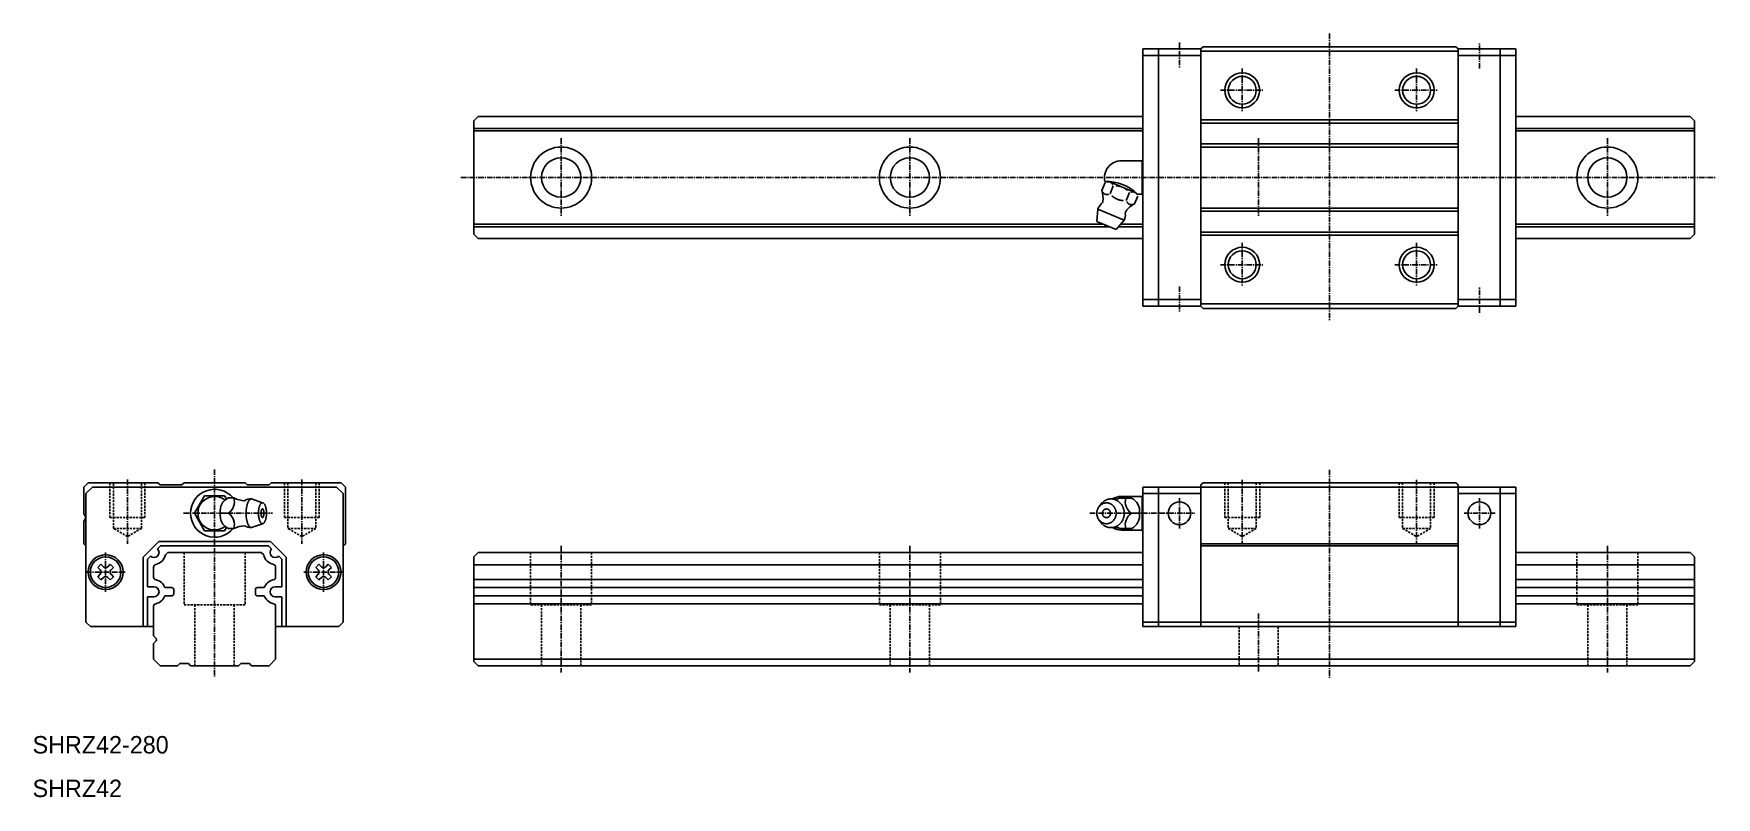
# Model space of a CAD drawing. Extents: x 10 to 396, y 10 to 185.
import ezdxf

# ---------------------------------------------------------------- set-up
doc = ezdxf.new("R2010")
doc.units = 0
doc.linetypes.add('CENTER', pattern=[2, 1.25, -0.25, 0.25, -0.25])
doc.linetypes.add('DASHED', pattern=[0.75, 0.5, -0.25])
doc.layers.get('0').update_dxf_attribs({"linetype": 'CONTINUOUS'})
doc.layers.add('CENTER', color=1, linetype='CENTER')

msp = doc.modelspace()

# ---------------------------------------------------------------- texts
at = {"color": 7, "linetype": 'CONTINUOUS'}
for s, p in [('SHRZ42-280', (10, 20)), ('SHRZ42', (10, 10))]:
    msp.add_text(s, height=4, dxfattribs=at).set_placement(p)

# ---------------------------------------------------------------- linework, layer by layer
at = {"color": 7, "linetype": 'CONTINUOUS'}
for p, q in [((264.69, 181.59), (264.69, 122.59)), ((264.69, 181.59), (277.99, 181.59)), ((268.29, 181.59), (268.29, 122.59)), ((278.49, 182.09), (277.99, 181.59)), ((277.99, 181.59), (277.99, 122.59)), ((278.49, 182.09), (336.49, 182.09)), ((336.49, 182.09), (336.99, 181.59)), ((336.99, 181.59), (336.99, 122.59)), ((336.99, 181.59), (350.29, 181.59)), ((346.69, 122.59), (346.69, 181.59)), ((350.29, 122.59), (350.29, 181.59)), ((264.69, 180.09), (277.99, 180.09)), ((277.99, 181.09), (336.99, 181.09)), ((336.99, 180.09), (350.29, 180.09)), ((111.25, 165.09), (112.25, 166.09)), ((112.25, 166.09), (264.69, 166.09)), ((350.29, 166.09), (390.25, 166.09)), ((391.25, 165.09), (390.25, 166.09)), ((111.25, 165.09), (111.25, 139.09)), ((111.25, 163.35), (264.69, 163.35)), ((111.25, 162.8), (264.69, 162.8)), ((277.99, 165.29), (336.99, 165.29)), ((277.99, 164.59), (336.99, 164.59)), ((350.29, 163.35), (391.25, 163.35)), ((350.29, 162.8), (391.25, 162.8)), ((391.25, 165.09), (391.25, 139.09)), ((277.99, 159.79), (336.99, 159.79)), ((277.99, 159.09), (336.99, 159.09)), ((264.54, 155.94), (259.74, 155.94)), ((264.54, 155.94), (264.69, 156.21)), ((264.54, 155.94), (264.54, 148.24)), ((255.29, 149.15), (256.04, 150.94)), ((263.06, 148.6), (256.9, 151.16)), ((257.16, 148.37), (257.91, 150.17)), ((260.9, 146.82), (261.65, 148.62)), ((262.78, 146.05), (263.52, 147.84)), ((264.54, 148.24), (263.44, 148.24)), ((264.69, 147.96), (264.54, 148.24)), ((254.13, 142.02), (254.33, 144.86)), ((260.43, 142.34), (254.33, 144.86)), ((277.99, 145.09), (336.99, 145.09)), ((277.99, 144.39), (336.99, 144.39)), ((111.25, 141.37), (255.63, 141.37)), ((111.25, 140.82), (256.86, 140.82)), ((111.25, 139.09), (112.25, 138.09)), ((258.56, 140.19), (254.13, 142.02)), ((260.43, 142.34), (258.56, 140.19)), ((259.11, 140.82), (264.69, 140.82)), ((259.59, 141.37), (264.69, 141.37)), ((277.99, 139.59), (336.99, 139.59)), ((350.29, 141.37), (391.25, 141.37)), ((350.29, 140.82), (391.25, 140.82)), ((391.25, 139.09), (390.25, 138.09)), ((112.25, 138.09), (264.69, 138.09)), ((277.99, 138.89), (336.99, 138.89)), ((350.29, 138.09), (390.25, 138.09)), ((264.69, 124.09), (277.99, 124.09)), ((336.99, 124.09), (350.29, 124.09)), ((264.69, 122.59), (277.99, 122.59)), ((277.99, 123.09), (336.99, 123.09)), ((277.99, 122.59), (278.49, 122.09)), ((278.49, 122.09), (336.49, 122.09)), ((336.99, 122.59), (336.49, 122.09)), ((336.99, 122.59), (350.29, 122.59)), ((21.75, 81.1), (22.75, 82.1)), ((21.75, 74.91), (21.75, 81.1)), ((22.25, 79.6), (23.75, 81.1)), ((22.75, 82.1), (38.75, 82.1)), ((23.75, 81.1), (79.75, 81.1)), ((39.25, 81.6), (38.75, 82.1)), ((39.25, 81.6), (44.25, 81.6)), ((44.25, 81.6), (44.75, 82.1)), ((44.75, 82.1), (58.75, 82.1)), ((58.75, 82.1), (59.25, 81.6)), ((59.25, 81.6), (64.25, 81.6)), ((64.75, 82.1), (64.25, 81.6)), ((64.75, 82.1), (80.75, 82.1)), ((79.75, 81.1), (81.25, 79.6)), ((80.75, 82.1), (81.75, 81.1)), ((81.75, 81.1), (81.75, 68.1)), ((264.69, 81.09), (264.69, 49.09)), ((277.99, 81.09), (264.69, 81.09)), ((268.29, 81.09), (268.29, 49.09)), ((278.49, 82.09), (277.99, 81.59)), ((277.99, 81.59), (277.99, 49.09)), ((277.99, 81.09), (336.99, 81.09)), ((278.49, 82.09), (336.49, 82.09)), ((336.49, 82.09), (336.99, 81.59)), ((336.99, 81.59), (336.99, 49.09)), ((350.29, 81.09), (336.99, 81.09)), ((346.69, 49.09), (346.69, 81.09)), ((350.29, 49.09), (350.29, 81.09)), ((22.25, 79.6), (22.25, 50.1)), ((49.44, 79.1), (47.13, 75.1)), ((49.44, 79.1), (51.75, 79.1)), ((51.75, 79.1), (54.06, 79.1)), ((54.47, 78.39), (54.06, 79.1)), ((54.9, 78.61), (56.17, 78.61)), ((62.73, 77.5), (60.24, 78.4)), ((81.25, 50.1), (81.25, 79.6)), ((255.47, 77.66), (254.67, 76.66)), ((259.39, 78.59), (262.08, 78.59)), ((264.54, 78.94), (259.74, 78.94)), ((264.54, 78.94), (264.62, 79.09)), ((264.54, 71.24), (264.54, 78.94)), ((264.69, 79.09), (264.62, 79.09)), ((277.99, 79.59), (264.69, 79.59)), ((350.29, 79.59), (336.99, 79.59)), ((21.85, 74.81), (21.75, 74.91)), ((21.85, 73.4), (21.75, 73.3)), ((49.44, 71.1), (47.13, 75.1)), ((53.1, 75.1), (54.9, 75.1)), ((255.47, 72.51), (254.67, 73.51)), ((263.86, 75.09), (262.07, 75.09)), ((21.75, 68.1), (21.75, 73.3)), ((49.44, 71.1), (51.75, 71.1)), ((51.75, 71.1), (54.06, 71.1)), ((54.48, 71.84), (54.06, 71.1)), ((54.9, 71.6), (56.17, 71.6)), ((62.73, 72.7), (60.24, 71.8)), ((259.39, 71.58), (262.08, 71.58)), ((264.54, 71.24), (259.74, 71.24)), ((264.62, 71.09), (264.54, 71.24)), ((264.69, 71.09), (264.62, 71.09)), ((22.25, 67.6), (21.75, 68.1)), ((38.95, 68.6), (35.35, 65)), ((39.37, 67.6), (38.67, 66.91)), ((38.95, 68.6), (64.55, 68.6)), ((39.37, 67.6), (64.14, 67.6)), ((41.04, 66.1), (40.49, 65.55)), ((41.04, 66.1), (62.46, 66.1)), ((63.01, 65.55), (62.46, 66.1)), ((64.83, 66.91), (64.14, 67.6)), ((68.15, 65), (64.55, 68.6)), ((81.75, 68.1), (81.25, 67.6)), ((111.25, 65.1), (112.25, 66.1)), ((264.69, 66.1), (112.25, 66.1)), ((277.99, 68.09), (336.99, 68.09)), ((277.99, 67.59), (336.99, 67.59)), ((390.25, 66.1), (350.29, 66.1)), ((390.25, 66.1), (391.25, 65.1)), ((24.94, 62.67), (25.69, 63.41)), ((24.94, 62.67), (25.51, 62.1)), ((25.69, 63.41), (26.26, 62.84)), ((27.25, 62.84), (27.82, 63.41)), ((27.82, 63.41), (28.56, 62.67)), ((27.99, 62.1), (28.56, 62.67)), ((35.35, 65), (35.35, 49.1)), ((37.05, 65.28), (36.35, 64.59)), ((36.35, 64.59), (36.35, 58.25)), ((37.75, 60.45), (37.75, 62.76)), ((65.75, 62.76), (65.75, 60.45)), ((67.15, 64.59), (66.46, 65.28)), ((67.15, 58.25), (67.15, 64.59)), ((68.15, 49.1), (68.15, 65)), ((74.94, 62.67), (75.69, 63.41)), ((74.94, 62.67), (75.51, 62.1)), ((75.69, 63.41), (76.26, 62.84)), ((77.25, 62.84), (77.82, 63.41)), ((77.82, 63.41), (78.56, 62.67)), ((77.99, 62.1), (78.56, 62.67)), ((111.25, 65.1), (111.25, 41.1)), ((111.25, 63.29), (264.69, 63.29)), ((350.29, 63.29), (391.25, 63.29)), ((391.25, 65.1), (391.25, 41.1)), ((25.51, 61.11), (24.94, 60.54)), ((25.69, 59.8), (24.94, 60.54)), ((26.26, 60.37), (25.69, 59.8)), ((27.82, 59.8), (27.25, 60.37)), ((28.56, 60.54), (27.82, 59.8)), ((28.56, 60.54), (27.99, 61.11)), ((36.35, 58.25), (37.85, 58.25)), ((40.37, 58.05), (41.9, 58.05)), ((61.6, 58.05), (63.13, 58.05)), ((65.65, 58.25), (67.15, 58.25)), ((75.51, 61.11), (74.94, 60.54)), ((75.69, 59.8), (74.94, 60.54)), ((76.26, 60.37), (75.69, 59.8)), ((77.82, 59.8), (77.25, 60.37)), ((78.56, 60.54), (77.82, 59.8)), ((78.56, 60.54), (77.99, 61.11)), ((111.25, 59.92), (264.69, 59.92)), ((111.25, 58.05), (264.69, 58.05)), ((350.29, 59.92), (391.25, 59.92)), ((350.29, 58.05), (391.25, 58.05)), ((36.35, 55.95), (36.35, 49.1)), ((36.35, 55.95), (37.85, 55.95)), ((40.37, 56.15), (41.9, 56.15)), ((42.4, 56.65), (42.4, 57.55)), ((61.1, 57.55), (61.1, 56.65)), ((61.6, 56.15), (63.13, 56.15)), ((65.65, 55.95), (67.15, 55.95)), ((67.15, 49.1), (67.15, 55.95)), ((111.25, 56.15), (264.69, 56.15)), ((111.25, 54.29), (264.69, 54.29)), ((350.29, 56.15), (391.25, 56.15)), ((350.29, 54.29), (391.25, 54.29)), ((37.75, 46.95), (37.75, 53.76)), ((65.75, 53.76), (65.75, 41.6)), ((22.25, 50.1), (23.25, 49.1)), ((23.25, 49.1), (37.75, 49.1)), ((37.75, 46.95), (38.35, 46.35)), ((65.75, 49.1), (80.25, 49.1)), ((80.25, 49.1), (81.25, 50.1)), ((264.69, 50.09), (350.29, 50.09)), ((264.69, 49.09), (350.29, 49.09)), ((38.35, 45.86), (37.75, 45.26)), ((37.75, 41.6), (37.75, 45.26)), ((37.75, 41.6), (39.25, 40.1)), ((39.25, 40.1), (43.25, 40.1)), ((43.75, 40.6), (43.25, 40.1)), ((43.75, 40.6), (45.75, 40.6)), ((45.75, 40.6), (46.25, 40.1)), ((46.25, 40.1), (57.25, 40.1)), ((57.25, 40.1), (57.75, 40.6)), ((57.75, 40.6), (59.75, 40.6)), ((60.25, 40.1), (59.75, 40.6)), ((60.25, 40.1), (64.25, 40.1)), ((64.25, 40.1), (65.75, 41.6)), ((111.25, 41.6), (391.25, 41.6)), ((111.25, 41.1), (112.25, 40.1)), ((112.25, 40.1), (390.25, 40.1)), ((390.25, 40.1), (391.25, 41.1))]:
    msp.add_line(p, q, dxfattribs=at)
at = {"color": 3, "linetype": 'DASHED'}
for p, q in [((27.75, 74.1), (27.75, 82.1)), ((28.55, 71.6), (28.55, 82.1)), ((34.95, 71.6), (34.95, 82.1)), ((35.75, 74.1), (35.75, 82.1)), ((67.75, 82.1), (67.75, 74.1)), ((68.55, 82.1), (68.55, 71.6)), ((74.95, 82.1), (74.95, 71.6)), ((75.75, 82.1), (75.75, 74.1)), ((283.49, 82.09), (283.49, 74.09)), ((284.29, 82.09), (284.29, 71.59)), ((290.69, 82.09), (290.69, 71.59)), ((291.49, 82.09), (291.49, 74.09)), ((323.49, 82.09), (323.49, 74.09)), ((324.29, 82.09), (324.29, 71.59)), ((330.69, 82.09), (330.69, 71.59)), ((331.49, 82.09), (331.49, 74.09)), ((27.75, 74.1), (35.75, 74.1)), ((67.75, 74.1), (75.75, 74.1)), ((283.49, 74.09), (291.49, 74.09)), ((323.49, 74.09), (331.49, 74.09)), ((31.75, 69.76), (28.55, 71.6)), ((28.55, 71.6), (34.95, 71.6)), ((34.95, 71.6), (31.75, 69.76)), ((71.75, 69.76), (68.55, 71.6)), ((68.55, 71.6), (74.95, 71.6)), ((74.95, 71.6), (71.75, 69.76)), ((284.29, 71.59), (287.49, 69.74)), ((284.29, 71.59), (290.69, 71.59)), ((290.69, 71.59), (287.49, 69.74)), ((324.29, 71.59), (327.49, 69.74)), ((324.29, 71.59), (330.69, 71.59)), ((330.69, 71.59), (327.49, 69.74)), ((44.75, 66.1), (44.75, 54.1)), ((58.75, 66.1), (58.75, 54.1)), ((124.25, 66.1), (124.25, 54.1)), ((138.25, 66.1), (138.25, 54.1)), ((204.25, 66.1), (204.25, 54.1)), ((218.25, 66.1), (218.25, 54.1)), ((364.25, 66.1), (364.25, 54.1)), ((378.25, 66.1), (378.25, 54.1)), ((44.75, 54.1), (58.75, 54.1)), ((47.25, 54.1), (47.25, 40.1)), ((56.25, 54.1), (56.25, 40.1)), ((124.25, 54.1), (138.25, 54.1)), ((126.75, 54.1), (126.75, 40.1)), ((135.75, 54.1), (135.75, 40.1)), ((204.25, 54.1), (218.25, 54.1)), ((206.75, 54.1), (206.75, 40.1)), ((215.75, 54.1), (215.75, 40.1)), ((364.25, 54.1), (378.25, 54.1)), ((366.75, 54.1), (366.75, 40.1)), ((375.75, 54.1), (375.75, 40.1)), ((286.75, 49.09), (286.75, 40.1)), ((295.75, 49.09), (295.75, 40.1))]:
    msp.add_line(p, q, dxfattribs=at)
at = {"color": 7, "linetype": 'CONTINUOUS'}
for points in [[(257.77, 150.49, 0), (257.76, 150.5, 0), (257.75, 150.51, 0), (257.75, 150.53, 0), (257.74, 150.54, 0), (257.73, 150.55, 0), (257.73, 150.56, 0), (257.72, 150.57, 0), (257.71, 150.59, 0), (257.7, 150.6, 0), (257.7, 150.61, 0), (257.69, 150.62, 0), (257.68, 150.63, 0), (257.67, 150.64, 0), (257.67, 150.65, 0), (257.66, 150.66, 0), (257.65, 150.67, 0), (257.64, 150.68, 0), (257.63, 150.69, 0), (257.62, 150.7, 0), (257.62, 150.72, 0), (257.61, 150.72, 0), (257.6, 150.73, 0), (257.59, 150.74, 0), (257.58, 150.75, 0), (257.57, 150.76, 0), (257.56, 150.77, 0), (257.55, 150.78, 0), (257.55, 150.79, 0), (257.54, 150.8, 0), (257.53, 150.81, 0), (257.52, 150.82, 0), (257.51, 150.83, 0), (257.5, 150.84, 0), (257.49, 150.84, 0), (257.48, 150.85, 0), (257.47, 150.86, 0), (257.46, 150.87, 0), (257.45, 150.88, 0), (257.44, 150.89, 0), (257.43, 150.89, 0), (257.42, 150.9, 0), (257.41, 150.91, 0), (257.4, 150.92, 0), (257.39, 150.92, 0), (257.38, 150.93, 0), (257.37, 150.94, 0), (257.36, 150.94, 0), (257.35, 150.95, 0), (257.34, 150.96, 0), (257.33, 150.97, 0), (257.32, 150.97, 0), (257.31, 150.98, 0), (257.3, 150.98, 0), (257.29, 150.99, 0), (257.27, 151, 0), (257.26, 151, 0), (257.25, 151.01, 0), (257.24, 151.01, 0), (257.23, 151.02, 0), (257.22, 151.02, 0), (257.21, 151.03, 0), (257.2, 151.03, 0), (257.18, 151.04, 0), (257.17, 151.04, 0), (257.16, 151.05, 0), (257.15, 151.05, 0), (257.14, 151.06, 0), (257.13, 151.06, 0), (257.12, 151.07, 0), (257.1, 151.07, 0), (257.09, 151.07, 0), (257.08, 151.08, 0), (257.07, 151.08, 0), (257.06, 151.09, 0), (257.05, 151.09, 0), (257.03, 151.09, 0), (257.02, 151.09, 0), (257.01, 151.1, 0), (257, 151.1, 0), (256.98, 151.1, 0), (256.97, 151.1, 0), (256.96, 151.11, 0), (256.95, 151.11, 0), (256.94, 151.11, 0), (256.92, 151.11, 0), (256.91, 151.12, 0), (256.9, 151.12, 0), (256.88, 151.12, 0), (256.87, 151.12, 0), (256.86, 151.12, 0), (256.85, 151.12, 0), (256.83, 151.12, 0), (256.82, 151.13, 0), (256.81, 151.13, 0), (256.8, 151.13, 0), (256.78, 151.13, 0), (256.77, 151.13, 0), (256.76, 151.13, 0), (256.75, 151.13, 0), (256.73, 151.13, 0), (256.72, 151.13, 0), (256.71, 151.13, 0), (256.69, 151.13, 0), (256.68, 151.13, 0), (256.67, 151.13, 0), (256.65, 151.13, 0), (256.64, 151.12, 0), (256.63, 151.12, 0), (256.61, 151.12, 0), (256.6, 151.12, 0), (256.59, 151.12, 0), (256.57, 151.12, 0), (256.56, 151.12, 0), (256.55, 151.11, 0), (256.54, 151.11, 0), (256.52, 151.11, 0), (256.51, 151.11, 0), (256.5, 151.1, 0), (256.48, 151.1, 0), (256.47, 151.1, 0), (256.46, 151.1, 0), (256.44, 151.09, 0), (256.43, 151.09, 0), (256.42, 151.09, 0), (256.4, 151.09, 0), (256.39, 151.08, 0), (256.38, 151.08, 0), (256.36, 151.07, 0)], [(255.43, 148.82, 0), (255.44, 148.81, 0), (255.44, 148.8, 0), (255.45, 148.79, 0), (255.46, 148.78, 0), (255.47, 148.76, 0), (255.47, 148.75, 0), (255.48, 148.74, 0), (255.49, 148.73, 0), (255.5, 148.72, 0), (255.5, 148.71, 0), (255.51, 148.7, 0), (255.52, 148.69, 0), (255.53, 148.68, 0), (255.53, 148.66, 0), (255.54, 148.65, 0), (255.55, 148.64, 0), (255.56, 148.63, 0), (255.57, 148.62, 0), (255.57, 148.61, 0), (255.58, 148.6, 0), (255.59, 148.59, 0), (255.6, 148.58, 0), (255.61, 148.57, 0), (255.62, 148.56, 0), (255.63, 148.55, 0), (255.63, 148.54, 0), (255.64, 148.53, 0), (255.65, 148.52, 0), (255.66, 148.51, 0), (255.67, 148.51, 0), (255.68, 148.5, 0), (255.69, 148.49, 0), (255.7, 148.48, 0), (255.71, 148.47, 0), (255.72, 148.46, 0), (255.73, 148.46, 0), (255.74, 148.45, 0), (255.75, 148.44, 0), (255.76, 148.43, 0), (255.77, 148.42, 0), (255.78, 148.41, 0), (255.79, 148.41, 0), (255.8, 148.4, 0), (255.81, 148.39, 0), (255.82, 148.38, 0), (255.83, 148.38, 0), (255.84, 148.37, 0), (255.85, 148.36, 0), (255.86, 148.36, 0), (255.87, 148.35, 0), (255.88, 148.34, 0), (255.89, 148.34, 0), (255.9, 148.33, 0), (255.91, 148.33, 0), (255.93, 148.32, 0), (255.94, 148.31, 0), (255.95, 148.31, 0), (255.96, 148.3, 0), (255.97, 148.3, 0), (255.98, 148.29, 0), (255.99, 148.29, 0), (256, 148.28, 0), (256.01, 148.28, 0), (256.02, 148.27, 0), (256.04, 148.27, 0), (256.05, 148.26, 0), (256.06, 148.26, 0), (256.07, 148.25, 0), (256.08, 148.25, 0), (256.1, 148.25, 0), (256.11, 148.24, 0), (256.12, 148.24, 0), (256.13, 148.24, 0), (256.14, 148.23, 0), (256.15, 148.23, 0), (256.17, 148.22, 0), (256.18, 148.22, 0), (256.19, 148.22, 0), (256.2, 148.22, 0), (256.21, 148.21, 0), (256.23, 148.21, 0), (256.24, 148.21, 0), (256.25, 148.21, 0), (256.26, 148.2, 0), (256.28, 148.2, 0), (256.29, 148.2, 0), (256.3, 148.2, 0), (256.31, 148.2, 0), (256.33, 148.19, 0), (256.34, 148.19, 0), (256.35, 148.19, 0), (256.36, 148.19, 0), (256.38, 148.19, 0), (256.39, 148.19, 0), (256.4, 148.19, 0), (256.42, 148.19, 0), (256.43, 148.19, 0), (256.44, 148.19, 0), (256.45, 148.19, 0), (256.47, 148.19, 0), (256.48, 148.19, 0), (256.49, 148.19, 0), (256.5, 148.19, 0), (256.52, 148.19, 0), (256.53, 148.19, 0), (256.55, 148.19, 0), (256.56, 148.19, 0), (256.57, 148.19, 0), (256.58, 148.19, 0), (256.6, 148.19, 0), (256.61, 148.2, 0), (256.62, 148.2, 0), (256.64, 148.2, 0), (256.65, 148.2, 0), (256.66, 148.2, 0), (256.68, 148.21, 0), (256.69, 148.21, 0), (256.7, 148.21, 0), (256.72, 148.21, 0), (256.73, 148.22, 0), (256.74, 148.22, 0), (256.76, 148.22, 0), (256.77, 148.22, 0), (256.78, 148.23, 0), (256.8, 148.23, 0), (256.81, 148.24, 0), (256.82, 148.24, 0), (256.84, 148.24, 0)], [(257.64, 147.87, 0), (257.65, 147.86, 0), (257.67, 147.84, 0), (257.69, 147.83, 0), (257.7, 147.81, 0), (257.72, 147.8, 0), (257.74, 147.78, 0), (257.76, 147.77, 0), (257.77, 147.75, 0), (257.79, 147.74, 0), (257.81, 147.72, 0), (257.83, 147.71, 0), (257.84, 147.69, 0), (257.86, 147.68, 0), (257.88, 147.67, 0), (257.9, 147.65, 0), (257.91, 147.64, 0), (257.93, 147.63, 0), (257.95, 147.61, 0), (257.97, 147.6, 0), (257.99, 147.59, 0), (258, 147.57, 0), (258.02, 147.56, 0), (258.04, 147.55, 0), (258.06, 147.53, 0), (258.08, 147.52, 0), (258.1, 147.51, 0), (258.11, 147.5, 0), (258.13, 147.48, 0), (258.15, 147.47, 0), (258.17, 147.46, 0), (258.19, 147.45, 0), (258.21, 147.44, 0), (258.23, 147.42, 0), (258.24, 147.41, 0), (258.26, 147.4, 0), (258.28, 147.39, 0), (258.3, 147.38, 0), (258.32, 147.37, 0), (258.34, 147.35, 0), (258.36, 147.34, 0), (258.38, 147.33, 0), (258.4, 147.32, 0), (258.42, 147.31, 0), (258.44, 147.3, 0), (258.45, 147.29, 0), (258.47, 147.28, 0), (258.49, 147.27, 0), (258.51, 147.26, 0), (258.53, 147.25, 0), (258.55, 147.24, 0), (258.57, 147.23, 0), (258.59, 147.22, 0), (258.61, 147.21, 0), (258.63, 147.2, 0), (258.65, 147.19, 0), (258.67, 147.18, 0), (258.69, 147.17, 0), (258.71, 147.16, 0), (258.73, 147.15, 0), (258.75, 147.14, 0), (258.77, 147.13, 0), (258.79, 147.13, 0), (258.81, 147.12, 0), (258.83, 147.11, 0), (258.85, 147.1, 0), (258.87, 147.09, 0), (258.89, 147.09, 0), (258.91, 147.08, 0), (258.93, 147.07, 0), (258.95, 147.06, 0), (258.98, 147.05, 0), (259, 147.05, 0), (259.02, 147.04, 0), (259.04, 147.03, 0), (259.06, 147.02, 0), (259.08, 147.02, 0), (259.1, 147.01, 0), (259.12, 147, 0), (259.14, 147, 0), (259.16, 146.99, 0), (259.18, 146.98, 0), (259.2, 146.98, 0), (259.23, 146.97, 0), (259.25, 146.96, 0), (259.27, 146.96, 0), (259.29, 146.95, 0), (259.31, 146.95, 0), (259.33, 146.94, 0), (259.35, 146.93, 0), (259.38, 146.93, 0), (259.4, 146.92, 0), (259.42, 146.92, 0), (259.44, 146.91, 0), (259.46, 146.91, 0), (259.48, 146.9, 0), (259.5, 146.9, 0), (259.53, 146.89, 0), (259.55, 146.89, 0), (259.57, 146.88, 0), (259.59, 146.88, 0), (259.61, 146.88, 0), (259.63, 146.87, 0), (259.66, 146.87, 0), (259.68, 146.86, 0), (259.7, 146.86, 0), (259.72, 146.86, 0), (259.75, 146.85, 0), (259.77, 146.85, 0), (259.79, 146.85, 0), (259.81, 146.84, 0), (259.83, 146.84, 0), (259.86, 146.84, 0), (259.88, 146.83, 0), (259.9, 146.83, 0), (259.92, 146.83, 0), (259.94, 146.82, 0), (259.97, 146.82, 0), (259.99, 146.82, 0), (260.01, 146.82, 0), (260.03, 146.82, 0), (260.06, 146.81, 0), (260.08, 146.81, 0), (260.1, 146.81, 0), (260.12, 146.81, 0), (260.15, 146.81, 0), (260.17, 146.81, 0), (260.19, 146.81, 0), (260.21, 146.8, 0)], [(261.17, 149.12, 0), (261.16, 149.13, 0), (261.14, 149.15, 0), (261.12, 149.16, 0), (261.11, 149.18, 0), (261.09, 149.19, 0), (261.07, 149.21, 0), (261.05, 149.22, 0), (261.04, 149.24, 0), (261.02, 149.25, 0), (261, 149.27, 0), (260.99, 149.28, 0), (260.97, 149.3, 0), (260.95, 149.31, 0), (260.93, 149.32, 0), (260.92, 149.34, 0), (260.9, 149.35, 0), (260.88, 149.37, 0), (260.86, 149.38, 0), (260.84, 149.39, 0), (260.82, 149.41, 0), (260.81, 149.42, 0), (260.79, 149.43, 0), (260.77, 149.44, 0), (260.75, 149.46, 0), (260.73, 149.47, 0), (260.72, 149.48, 0), (260.7, 149.49, 0), (260.68, 149.51, 0), (260.66, 149.52, 0), (260.64, 149.53, 0), (260.62, 149.54, 0), (260.61, 149.56, 0), (260.59, 149.57, 0), (260.57, 149.58, 0), (260.55, 149.59, 0), (260.53, 149.6, 0), (260.51, 149.61, 0), (260.49, 149.62, 0), (260.47, 149.64, 0), (260.45, 149.65, 0), (260.43, 149.66, 0), (260.42, 149.67, 0), (260.4, 149.68, 0), (260.38, 149.69, 0), (260.36, 149.7, 0), (260.34, 149.71, 0), (260.32, 149.72, 0), (260.3, 149.73, 0), (260.28, 149.74, 0), (260.26, 149.75, 0), (260.24, 149.76, 0), (260.22, 149.77, 0), (260.2, 149.78, 0), (260.18, 149.79, 0), (260.16, 149.8, 0), (260.14, 149.81, 0), (260.12, 149.82, 0), (260.1, 149.83, 0), (260.08, 149.84, 0), (260.06, 149.85, 0), (260.04, 149.86, 0), (260.02, 149.86, 0), (260, 149.87, 0), (259.98, 149.88, 0), (259.96, 149.89, 0), (259.94, 149.9, 0), (259.92, 149.91, 0), (259.9, 149.91, 0), (259.88, 149.92, 0), (259.86, 149.93, 0), (259.84, 149.94, 0), (259.82, 149.94, 0), (259.8, 149.95, 0), (259.77, 149.96, 0), (259.75, 149.97, 0), (259.73, 149.97, 0), (259.71, 149.98, 0), (259.69, 149.99, 0), (259.67, 150, 0), (259.65, 150, 0), (259.63, 150.01, 0), (259.61, 150.01, 0), (259.59, 150.02, 0), (259.56, 150.03, 0), (259.54, 150.03, 0), (259.52, 150.04, 0), (259.5, 150.04, 0), (259.48, 150.05, 0), (259.46, 150.06, 0), (259.44, 150.06, 0), (259.42, 150.07, 0), (259.39, 150.07, 0), (259.37, 150.08, 0), (259.35, 150.08, 0), (259.33, 150.09, 0), (259.31, 150.09, 0), (259.29, 150.1, 0), (259.26, 150.1, 0), (259.24, 150.11, 0), (259.22, 150.11, 0), (259.2, 150.12, 0), (259.18, 150.12, 0), (259.15, 150.12, 0), (259.13, 150.13, 0), (259.11, 150.13, 0), (259.09, 150.13, 0), (259.07, 150.14, 0), (259.05, 150.14, 0), (259.02, 150.15, 0), (259, 150.15, 0), (258.98, 150.15, 0), (258.96, 150.15, 0), (258.93, 150.16, 0), (258.91, 150.16, 0), (258.89, 150.16, 0), (258.87, 150.17, 0), (258.85, 150.17, 0), (258.82, 150.17, 0), (258.8, 150.17, 0), (258.78, 150.18, 0), (258.75, 150.18, 0), (258.73, 150.18, 0), (258.71, 150.18, 0), (258.69, 150.18, 0), (258.67, 150.18, 0), (258.64, 150.19, 0), (258.62, 150.19, 0), (258.6, 150.19, 0)], [(263.38, 148.17, 0), (263.37, 148.18, 0), (263.37, 148.19, 0), (263.36, 148.2, 0), (263.35, 148.21, 0), (263.35, 148.23, 0), (263.34, 148.24, 0), (263.33, 148.25, 0), (263.32, 148.26, 0), (263.32, 148.27, 0), (263.31, 148.28, 0), (263.3, 148.29, 0), (263.29, 148.31, 0), (263.29, 148.32, 0), (263.28, 148.33, 0), (263.27, 148.34, 0), (263.26, 148.35, 0), (263.25, 148.36, 0), (263.24, 148.37, 0), (263.24, 148.38, 0), (263.23, 148.39, 0), (263.22, 148.4, 0), (263.21, 148.41, 0), (263.2, 148.42, 0), (263.19, 148.43, 0), (263.19, 148.44, 0), (263.18, 148.45, 0), (263.17, 148.46, 0), (263.16, 148.47, 0), (263.15, 148.48, 0), (263.14, 148.49, 0), (263.13, 148.49, 0), (263.12, 148.5, 0), (263.11, 148.51, 0), (263.1, 148.52, 0), (263.09, 148.53, 0), (263.08, 148.54, 0), (263.07, 148.54, 0), (263.06, 148.55, 0), (263.05, 148.56, 0), (263.04, 148.57, 0), (263.03, 148.58, 0), (263.02, 148.58, 0), (263.01, 148.59, 0), (263, 148.6, 0), (262.99, 148.61, 0), (262.98, 148.61, 0), (262.97, 148.62, 0), (262.96, 148.63, 0), (262.95, 148.63, 0), (262.94, 148.64, 0), (262.93, 148.65, 0), (262.92, 148.65, 0), (262.91, 148.66, 0), (262.9, 148.66, 0), (262.89, 148.67, 0), (262.88, 148.68, 0), (262.86, 148.68, 0), (262.85, 148.69, 0), (262.84, 148.69, 0), (262.83, 148.7, 0), (262.82, 148.7, 0), (262.81, 148.71, 0), (262.8, 148.71, 0), (262.79, 148.72, 0), (262.77, 148.72, 0), (262.76, 148.73, 0), (262.75, 148.73, 0), (262.74, 148.74, 0), (262.73, 148.74, 0), (262.72, 148.75, 0), (262.7, 148.75, 0), (262.69, 148.75, 0), (262.68, 148.76, 0), (262.67, 148.76, 0), (262.66, 148.76, 0), (262.64, 148.77, 0), (262.63, 148.77, 0), (262.62, 148.77, 0), (262.61, 148.78, 0), (262.6, 148.78, 0), (262.58, 148.78, 0), (262.57, 148.78, 0), (262.56, 148.78, 0), (262.55, 148.79, 0), (262.54, 148.79, 0), (262.52, 148.79, 0), (262.51, 148.79, 0), (262.5, 148.79, 0), (262.49, 148.8, 0), (262.47, 148.8, 0), (262.46, 148.8, 0), (262.45, 148.8, 0), (262.43, 148.8, 0), (262.42, 148.8, 0), (262.41, 148.8, 0), (262.4, 148.8, 0), (262.38, 148.8, 0), (262.37, 148.8, 0), (262.36, 148.8, 0), (262.35, 148.8, 0), (262.33, 148.8, 0), (262.32, 148.8, 0), (262.31, 148.8, 0), (262.29, 148.8, 0), (262.28, 148.8, 0), (262.27, 148.8, 0), (262.25, 148.8, 0), (262.24, 148.8, 0), (262.23, 148.8, 0), (262.21, 148.8, 0), (262.2, 148.79, 0), (262.19, 148.79, 0), (262.18, 148.79, 0), (262.16, 148.79, 0), (262.15, 148.79, 0), (262.13, 148.78, 0), (262.12, 148.78, 0), (262.11, 148.78, 0), (262.1, 148.78, 0), (262.08, 148.78, 0), (262.07, 148.77, 0), (262.06, 148.77, 0), (262.04, 148.77, 0), (262.03, 148.76, 0), (262.01, 148.76, 0), (262, 148.76, 0), (261.99, 148.75, 0), (261.97, 148.75, 0)], [(261.04, 146.5, 0), (261.05, 146.49, 0), (261.06, 146.48, 0), (261.06, 146.46, 0), (261.07, 146.45, 0), (261.08, 146.44, 0), (261.08, 146.43, 0), (261.09, 146.42, 0), (261.1, 146.41, 0), (261.11, 146.39, 0), (261.12, 146.38, 0), (261.12, 146.37, 0), (261.13, 146.36, 0), (261.14, 146.35, 0), (261.15, 146.34, 0), (261.15, 146.33, 0), (261.16, 146.32, 0), (261.17, 146.31, 0), (261.18, 146.3, 0), (261.19, 146.29, 0), (261.2, 146.28, 0), (261.2, 146.27, 0), (261.21, 146.26, 0), (261.22, 146.25, 0), (261.23, 146.24, 0), (261.24, 146.23, 0), (261.25, 146.22, 0), (261.26, 146.21, 0), (261.27, 146.2, 0), (261.27, 146.19, 0), (261.28, 146.18, 0), (261.29, 146.17, 0), (261.3, 146.16, 0), (261.31, 146.16, 0), (261.32, 146.15, 0), (261.33, 146.14, 0), (261.34, 146.13, 0), (261.35, 146.12, 0), (261.36, 146.11, 0), (261.37, 146.11, 0), (261.38, 146.1, 0), (261.39, 146.09, 0), (261.4, 146.08, 0), (261.41, 146.07, 0), (261.42, 146.07, 0), (261.43, 146.06, 0), (261.44, 146.05, 0), (261.45, 146.05, 0), (261.46, 146.04, 0), (261.47, 146.03, 0), (261.48, 146.03, 0), (261.49, 146.02, 0), (261.5, 146.01, 0), (261.52, 146.01, 0), (261.53, 146, 0), (261.54, 146, 0), (261.55, 145.99, 0), (261.56, 145.98, 0), (261.57, 145.98, 0), (261.58, 145.97, 0), (261.59, 145.97, 0), (261.6, 145.96, 0), (261.62, 145.96, 0), (261.63, 145.95, 0), (261.64, 145.95, 0), (261.65, 145.94, 0), (261.66, 145.94, 0), (261.67, 145.93, 0), (261.68, 145.93, 0), (261.7, 145.93, 0), (261.71, 145.92, 0), (261.72, 145.92, 0), (261.73, 145.91, 0), (261.74, 145.91, 0), (261.75, 145.91, 0), (261.77, 145.9, 0), (261.78, 145.9, 0), (261.79, 145.9, 0), (261.8, 145.89, 0), (261.81, 145.89, 0), (261.83, 145.89, 0), (261.84, 145.89, 0), (261.85, 145.88, 0), (261.86, 145.88, 0), (261.88, 145.88, 0), (261.89, 145.88, 0), (261.9, 145.88, 0), (261.91, 145.87, 0), (261.93, 145.87, 0), (261.94, 145.87, 0), (261.95, 145.87, 0), (261.96, 145.87, 0), (261.98, 145.87, 0), (261.99, 145.87, 0), (262, 145.87, 0), (262.01, 145.86, 0), (262.03, 145.86, 0), (262.04, 145.86, 0), (262.05, 145.86, 0), (262.07, 145.86, 0), (262.08, 145.86, 0), (262.09, 145.86, 0), (262.11, 145.86, 0), (262.12, 145.86, 0), (262.13, 145.86, 0), (262.14, 145.87, 0), (262.16, 145.87, 0), (262.17, 145.87, 0), (262.18, 145.87, 0), (262.2, 145.87, 0), (262.21, 145.87, 0), (262.22, 145.87, 0), (262.24, 145.87, 0), (262.25, 145.88, 0), (262.26, 145.88, 0), (262.28, 145.88, 0), (262.29, 145.88, 0), (262.3, 145.88, 0), (262.32, 145.89, 0), (262.33, 145.89, 0), (262.34, 145.89, 0), (262.36, 145.89, 0), (262.37, 145.9, 0), (262.38, 145.9, 0), (262.4, 145.9, 0), (262.41, 145.91, 0), (262.42, 145.91, 0), (262.44, 145.91, 0), (262.45, 145.92, 0)], [(60.24, 78.4, 0), (60.21, 78.4, 0), (60.18, 78.4, 0), (60.14, 78.4, 0), (60.11, 78.39, 0), (60.08, 78.38, 0), (60.05, 78.37, 0), (60.02, 78.36, 0), (59.99, 78.34, 0), (59.96, 78.32, 0), (59.93, 78.31, 0), (59.9, 78.28, 0), (59.87, 78.26, 0), (59.84, 78.24, 0), (59.81, 78.21, 0), (59.78, 78.18, 0), (59.75, 78.15, 0), (59.73, 78.12, 0), (59.7, 78.09, 0), (59.67, 78.05, 0), (59.64, 78.01, 0), (59.62, 77.98, 0), (59.59, 77.93, 0), (59.56, 77.89, 0), (59.54, 77.85, 0), (59.51, 77.8, 0), (59.49, 77.75, 0), (59.46, 77.71, 0), (59.44, 77.66, 0), (59.41, 77.6, 0), (59.39, 77.55, 0), (59.37, 77.49, 0), (59.34, 77.44, 0), (59.32, 77.38, 0), (59.3, 77.32, 0), (59.28, 77.26, 0), (59.26, 77.2, 0), (59.24, 77.13, 0), (59.22, 77.07, 0), (59.2, 77, 0), (59.19, 76.94, 0), (59.17, 76.87, 0), (59.15, 76.8, 0), (59.14, 76.73, 0), (59.12, 76.66, 0), (59.11, 76.59, 0), (59.1, 76.52, 0), (59.08, 76.44, 0), (59.07, 76.37, 0), (59.06, 76.29, 0), (59.05, 76.22, 0), (59.04, 76.14, 0), (59.03, 76.06, 0), (59.02, 75.98, 0), (59.01, 75.91, 0), (59.01, 75.83, 0), (59, 75.75, 0), (58.99, 75.67, 0), (58.99, 75.59, 0), (58.98, 75.51, 0), (58.98, 75.43, 0), (58.98, 75.35, 0), (58.98, 75.27, 0), (58.98, 75.19, 0), (58.97, 75.1, 0), (58.98, 75.02, 0), (58.98, 74.94, 0), (58.98, 74.86, 0), (58.98, 74.78, 0), (58.98, 74.7, 0), (58.99, 74.62, 0), (58.99, 74.54, 0), (59, 74.46, 0), (59.01, 74.38, 0), (59.01, 74.3, 0), (59.02, 74.22, 0), (59.03, 74.15, 0), (59.04, 74.07, 0), (59.05, 73.99, 0), (59.06, 73.92, 0), (59.07, 73.84, 0), (59.08, 73.77, 0), (59.1, 73.69, 0), (59.11, 73.62, 0), (59.12, 73.55, 0), (59.14, 73.48, 0), (59.15, 73.41, 0), (59.17, 73.34, 0), (59.19, 73.27, 0), (59.2, 73.2, 0), (59.22, 73.14, 0), (59.24, 73.07, 0), (59.26, 73.01, 0), (59.28, 72.95, 0), (59.3, 72.89, 0), (59.32, 72.83, 0), (59.34, 72.77, 0), (59.37, 72.71, 0), (59.39, 72.66, 0), (59.41, 72.61, 0), (59.44, 72.55, 0), (59.46, 72.5, 0), (59.49, 72.45, 0), (59.51, 72.41, 0), (59.54, 72.36, 0), (59.56, 72.32, 0), (59.59, 72.27, 0), (59.62, 72.23, 0), (59.64, 72.19, 0), (59.67, 72.16, 0), (59.7, 72.12, 0), (59.73, 72.09, 0), (59.75, 72.06, 0), (59.78, 72.03, 0), (59.81, 72, 0), (59.84, 71.97, 0), (59.87, 71.95, 0), (59.9, 71.92, 0), (59.93, 71.9, 0), (59.96, 71.88, 0), (59.99, 71.87, 0), (60.02, 71.85, 0), (60.05, 71.84, 0), (60.08, 71.83, 0), (60.11, 71.82, 0), (60.14, 71.81, 0), (60.18, 71.81, 0), (60.21, 71.81, 0), (60.24, 71.8, 0)], [(62.73, 77.5, 0), (62.69, 77.5, 0), (62.64, 77.49, 0), (62.6, 77.48, 0), (62.55, 77.46, 0), (62.51, 77.43, 0), (62.47, 77.4, 0), (62.42, 77.36, 0), (62.38, 77.32, 0), (62.34, 77.27, 0), (62.3, 77.22, 0), (62.26, 77.16, 0), (62.22, 77.1, 0), (62.18, 77.03, 0), (62.15, 76.96, 0), (62.12, 76.88, 0), (62.08, 76.8, 0), (62.05, 76.72, 0), (62.02, 76.63, 0), (61.99, 76.53, 0), (61.97, 76.44, 0), (61.94, 76.34, 0), (61.92, 76.24, 0), (61.9, 76.13, 0), (61.88, 76.02, 0), (61.87, 75.91, 0), (61.85, 75.8, 0), (61.84, 75.69, 0), (61.83, 75.57, 0), (61.82, 75.46, 0), (61.82, 75.34, 0), (61.81, 75.22, 0), (61.81, 75.1, 0), (61.81, 74.99, 0), (61.82, 74.87, 0), (61.82, 74.75, 0), (61.83, 74.64, 0), (61.84, 74.52, 0), (61.85, 74.41, 0), (61.87, 74.3, 0), (61.88, 74.19, 0), (61.9, 74.08, 0), (61.92, 73.97, 0), (61.94, 73.87, 0), (61.97, 73.77, 0), (61.99, 73.67, 0), (62.02, 73.58, 0), (62.05, 73.49, 0), (62.08, 73.41, 0), (62.12, 73.33, 0), (62.15, 73.25, 0), (62.18, 73.18, 0), (62.22, 73.11, 0), (62.26, 73.05, 0), (62.3, 72.99, 0), (62.34, 72.93, 0), (62.38, 72.89, 0), (62.42, 72.84, 0), (62.47, 72.81, 0), (62.51, 72.78, 0), (62.55, 72.75, 0), (62.6, 72.73, 0), (62.64, 72.72, 0), (62.69, 72.71, 0), (62.73, 72.7, 0), (62.78, 72.71, 0), (62.82, 72.72, 0), (62.87, 72.73, 0), (62.91, 72.75, 0), (62.96, 72.78, 0), (63, 72.81, 0), (63.04, 72.84, 0), (63.08, 72.89, 0), (63.12, 72.93, 0), (63.16, 72.99, 0), (63.2, 73.05, 0), (63.24, 73.11, 0), (63.28, 73.18, 0), (63.31, 73.25, 0), (63.35, 73.33, 0), (63.38, 73.41, 0), (63.41, 73.49, 0), (63.44, 73.58, 0), (63.47, 73.67, 0), (63.5, 73.77, 0), (63.52, 73.87, 0), (63.54, 73.97, 0), (63.56, 74.08, 0), (63.58, 74.19, 0), (63.6, 74.3, 0), (63.61, 74.41, 0), (63.62, 74.52, 0), (63.63, 74.64, 0), (63.64, 74.75, 0), (63.65, 74.87, 0), (63.65, 74.99, 0), (63.65, 75.1, 0), (63.65, 75.22, 0), (63.65, 75.34, 0), (63.64, 75.46, 0), (63.63, 75.57, 0), (63.62, 75.69, 0), (63.61, 75.8, 0), (63.6, 75.91, 0), (63.58, 76.02, 0), (63.56, 76.13, 0), (63.54, 76.24, 0), (63.52, 76.34, 0), (63.5, 76.44, 0), (63.47, 76.53, 0), (63.44, 76.63, 0), (63.41, 76.72, 0), (63.38, 76.8, 0), (63.35, 76.88, 0), (63.31, 76.96, 0), (63.28, 77.03, 0), (63.24, 77.1, 0), (63.2, 77.16, 0), (63.16, 77.22, 0), (63.12, 77.27, 0), (63.08, 77.32, 0), (63.04, 77.36, 0), (63, 77.4, 0), (62.96, 77.43, 0), (62.91, 77.46, 0), (62.87, 77.48, 0), (62.82, 77.49, 0), (62.78, 77.5, 0), (62.73, 77.5, 0)], [(256.34, 72.69, 0), (256.45, 72.69, 0), (256.56, 72.7, 0), (256.67, 72.71, 0), (256.78, 72.73, 0), (256.88, 72.76, 0), (256.99, 72.79, 0), (257.09, 72.83, 0), (257.19, 72.87, 0), (257.29, 72.92, 0), (257.39, 72.97, 0), (257.48, 73.03, 0), (257.58, 73.09, 0), (257.67, 73.16, 0), (257.75, 73.23, 0), (257.83, 73.31, 0), (257.91, 73.39, 0), (257.99, 73.47, 0), (258.06, 73.56, 0), (258.12, 73.66, 0), (258.19, 73.75, 0), (258.25, 73.85, 0), (258.3, 73.95, 0), (258.35, 74.06, 0), (258.39, 74.17, 0), (258.43, 74.28, 0), (258.47, 74.39, 0), (258.5, 74.5, 0), (258.52, 74.62, 0), (258.54, 74.73, 0), (258.55, 74.85, 0), (258.56, 74.97, 0), (258.56, 75.09, 0), (258.56, 75.2, 0), (258.55, 75.32, 0), (258.54, 75.44, 0), (258.52, 75.55, 0), (258.5, 75.67, 0), (258.47, 75.78, 0), (258.43, 75.89, 0), (258.39, 76, 0), (258.35, 76.11, 0), (258.3, 76.22, 0), (258.25, 76.32, 0), (258.19, 76.42, 0), (258.12, 76.51, 0), (258.06, 76.61, 0), (257.99, 76.7, 0), (257.91, 76.78, 0), (257.83, 76.86, 0), (257.75, 76.94, 0), (257.67, 77.01, 0), (257.58, 77.08, 0), (257.48, 77.14, 0), (257.39, 77.2, 0), (257.29, 77.25, 0), (257.19, 77.3, 0), (257.09, 77.34, 0), (256.99, 77.38, 0), (256.88, 77.41, 0), (256.78, 77.44, 0), (256.67, 77.46, 0), (256.56, 77.47, 0), (256.45, 77.48, 0), (256.34, 77.49, 0), (256.24, 77.48, 0), (256.13, 77.47, 0), (256.02, 77.46, 0), (255.91, 77.44, 0), (255.81, 77.41, 0), (255.7, 77.38, 0), (255.6, 77.34, 0), (255.5, 77.3, 0), (255.4, 77.25, 0), (255.3, 77.2, 0), (255.2, 77.14, 0), (255.11, 77.08, 0), (255.02, 77.01, 0), (254.94, 76.94, 0), (254.85, 76.86, 0), (254.78, 76.78, 0), (254.7, 76.7, 0), (254.63, 76.61, 0), (254.56, 76.51, 0), (254.5, 76.42, 0), (254.44, 76.32, 0), (254.39, 76.22, 0), (254.34, 76.11, 0), (254.3, 76, 0), (254.26, 75.89, 0), (254.22, 75.78, 0), (254.19, 75.67, 0), (254.17, 75.55, 0), (254.15, 75.44, 0), (254.14, 75.32, 0), (254.13, 75.2, 0), (254.13, 75.09, 0), (254.13, 74.97, 0), (254.14, 74.85, 0), (254.15, 74.73, 0), (254.17, 74.62, 0), (254.19, 74.5, 0), (254.22, 74.39, 0), (254.26, 74.28, 0), (254.3, 74.17, 0), (254.34, 74.06, 0), (254.39, 73.95, 0), (254.44, 73.85, 0), (254.5, 73.75, 0), (254.56, 73.66, 0), (254.63, 73.56, 0), (254.7, 73.47, 0), (254.78, 73.39, 0), (254.85, 73.31, 0), (254.94, 73.23, 0), (255.02, 73.16, 0), (255.11, 73.09, 0), (255.2, 73.03, 0), (255.3, 72.97, 0), (255.4, 72.92, 0), (255.5, 72.87, 0), (255.6, 72.83, 0), (255.7, 72.79, 0), (255.81, 72.76, 0), (255.91, 72.73, 0), (256.02, 72.71, 0), (256.13, 72.7, 0), (256.24, 72.69, 0), (256.34, 72.69, 0)], [(255.57, 72.43, 0), (255.65, 72.36, 0), (255.74, 72.3, 0), (255.83, 72.24, 0), (255.92, 72.19, 0), (256.01, 72.13, 0), (256.11, 72.08, 0), (256.2, 72.04, 0), (256.3, 72, 0), (256.4, 71.96, 0), (256.5, 71.92, 0), (256.6, 71.89, 0), (256.71, 71.87, 0), (256.81, 71.84, 0), (256.91, 71.82, 0), (257.02, 71.81, 0), (257.12, 71.8, 0), (257.23, 71.79, 0), (257.33, 71.79, 0), (257.44, 71.79, 0), (257.54, 71.79, 0), (257.65, 71.8, 0), (257.75, 71.81, 0), (257.85, 71.83, 0), (257.96, 71.85, 0), (258.06, 71.87, 0), (258.16, 71.9, 0), (258.26, 71.93, 0), (258.36, 71.96, 0), (258.46, 72, 0), (258.56, 72.04, 0), (258.66, 72.09, 0), (258.75, 72.14, 0), (258.84, 72.19, 0), (258.94, 72.25, 0), (259.02, 72.31, 0), (259.11, 72.37, 0), (259.2, 72.44, 0), (259.28, 72.51, 0), (259.36, 72.58, 0), (259.44, 72.66, 0), (259.52, 72.73, 0), (259.59, 72.82, 0), (259.66, 72.9, 0), (259.73, 72.99, 0), (259.8, 73.07, 0), (259.86, 73.17, 0), (259.92, 73.26, 0), (259.97, 73.36, 0), (260.03, 73.45, 0), (260.08, 73.55, 0), (260.12, 73.66, 0), (260.17, 73.76, 0), (260.21, 73.86, 0), (260.25, 73.97, 0), (260.28, 74.08, 0), (260.31, 74.19, 0), (260.34, 74.3, 0), (260.36, 74.41, 0), (260.38, 74.52, 0), (260.4, 74.63, 0), (260.41, 74.74, 0), (260.42, 74.86, 0), (260.42, 74.97, 0), (260.43, 75.09, 0), (260.42, 75.2, 0), (260.42, 75.31, 0), (260.41, 75.43, 0), (260.4, 75.54, 0), (260.38, 75.65, 0), (260.36, 75.76, 0), (260.34, 75.87, 0), (260.31, 75.98, 0), (260.28, 76.09, 0), (260.25, 76.2, 0), (260.21, 76.31, 0), (260.17, 76.41, 0), (260.12, 76.52, 0), (260.08, 76.62, 0), (260.03, 76.72, 0), (259.97, 76.81, 0), (259.92, 76.91, 0), (259.86, 77, 0), (259.8, 77.1, 0), (259.73, 77.18, 0), (259.66, 77.27, 0), (259.59, 77.36, 0), (259.52, 77.44, 0), (259.44, 77.51, 0), (259.36, 77.59, 0), (259.28, 77.66, 0), (259.2, 77.73, 0), (259.11, 77.8, 0), (259.02, 77.86, 0), (258.94, 77.92, 0), (258.84, 77.98, 0), (258.75, 78.03, 0), (258.66, 78.08, 0), (258.56, 78.13, 0), (258.46, 78.17, 0), (258.36, 78.21, 0), (258.26, 78.24, 0), (258.16, 78.27, 0), (258.06, 78.3, 0), (257.96, 78.32, 0), (257.85, 78.34, 0), (257.75, 78.36, 0), (257.65, 78.37, 0), (257.54, 78.38, 0), (257.44, 78.38, 0), (257.33, 78.38, 0), (257.23, 78.38, 0), (257.12, 78.37, 0), (257.02, 78.36, 0), (256.91, 78.35, 0), (256.81, 78.33, 0), (256.71, 78.3, 0), (256.6, 78.28, 0), (256.5, 78.25, 0), (256.4, 78.21, 0), (256.3, 78.17, 0), (256.2, 78.13, 0), (256.11, 78.09, 0), (256.01, 78.04, 0), (255.92, 77.98, 0), (255.83, 77.93, 0), (255.74, 77.87, 0), (255.65, 77.81, 0), (255.57, 77.74, 0)], [(258.75, 78.34, 0), (258.74, 78.34, 0), (258.74, 78.34, 0), (258.73, 78.34, 0), (258.72, 78.34, 0), (258.72, 78.34, 0), (258.71, 78.35, 0), (258.7, 78.35, 0), (258.69, 78.35, 0), (258.69, 78.35, 0), (258.68, 78.35, 0), (258.67, 78.35, 0), (258.67, 78.35, 0), (258.66, 78.35, 0), (258.65, 78.35, 0), (258.64, 78.36, 0), (258.64, 78.36, 0), (258.63, 78.36, 0), (258.62, 78.36, 0), (258.62, 78.36, 0), (258.61, 78.36, 0), (258.6, 78.36, 0), (258.6, 78.36, 0), (258.59, 78.36, 0), (258.58, 78.36, 0), (258.57, 78.36, 0), (258.57, 78.37, 0), (258.56, 78.37, 0), (258.55, 78.37, 0), (258.55, 78.37, 0), (258.54, 78.37, 0), (258.53, 78.37, 0), (258.52, 78.37, 0), (258.52, 78.37, 0), (258.51, 78.37, 0), (258.5, 78.37, 0), (258.5, 78.37, 0), (258.49, 78.37, 0), (258.48, 78.37, 0), (258.48, 78.38, 0), (258.47, 78.38, 0), (258.46, 78.38, 0), (258.45, 78.38, 0), (258.45, 78.38, 0), (258.44, 78.38, 0), (258.43, 78.38, 0), (258.43, 78.38, 0), (258.42, 78.38, 0), (258.41, 78.38, 0), (258.4, 78.38, 0), (258.4, 78.38, 0), (258.39, 78.38, 0), (258.38, 78.38, 0), (258.38, 78.38, 0), (258.37, 78.38, 0), (258.36, 78.38, 0), (258.35, 78.38, 0), (258.35, 78.38, 0), (258.34, 78.38, 0), (258.33, 78.38, 0), (258.32, 78.38, 0), (258.32, 78.38, 0), (258.31, 78.38, 0), (258.3, 78.38, 0), (258.3, 78.38, 0), (258.29, 78.38, 0), (258.28, 78.38, 0), (258.27, 78.39, 0), (258.27, 78.39, 0), (258.26, 78.39, 0), (258.25, 78.39, 0), (258.25, 78.39, 0), (258.24, 78.39, 0), (258.23, 78.39, 0), (258.23, 78.39, 0), (258.22, 78.39, 0), (258.21, 78.39, 0), (258.2, 78.39, 0), (258.2, 78.39, 0), (258.19, 78.38, 0), (258.18, 78.38, 0), (258.17, 78.38, 0), (258.17, 78.38, 0), (258.16, 78.38, 0), (258.15, 78.38, 0), (258.15, 78.38, 0), (258.14, 78.38, 0), (258.13, 78.38, 0), (258.12, 78.38, 0), (258.12, 78.38, 0), (258.11, 78.38, 0), (258.1, 78.38, 0), (258.1, 78.38, 0), (258.09, 78.38, 0), (258.08, 78.38, 0), (258.07, 78.38, 0), (258.07, 78.38, 0), (258.06, 78.38, 0), (258.05, 78.38, 0), (258.05, 78.38, 0), (258.04, 78.38, 0), (258.03, 78.38, 0), (258.02, 78.38, 0), (258.02, 78.38, 0), (258.01, 78.38, 0), (258, 78.38, 0), (258, 78.37, 0), (257.99, 78.37, 0), (257.98, 78.37, 0), (257.97, 78.37, 0), (257.97, 78.37, 0), (257.96, 78.37, 0), (257.95, 78.37, 0), (257.95, 78.37, 0), (257.94, 78.37, 0), (257.93, 78.37, 0), (257.93, 78.37, 0), (257.92, 78.37, 0), (257.91, 78.37, 0), (257.9, 78.37, 0), (257.9, 78.36, 0), (257.89, 78.36, 0), (257.88, 78.36, 0), (257.87, 78.36, 0), (257.87, 78.36, 0), (257.86, 78.36, 0), (257.85, 78.36, 0), (257.85, 78.36, 0), (257.84, 78.36, 0)], [(62.73, 74.1, 0), (62.75, 74.11, 0), (62.76, 74.11, 0), (62.78, 74.12, 0), (62.8, 74.12, 0), (62.81, 74.13, 0), (62.83, 74.15, 0), (62.84, 74.16, 0), (62.86, 74.18, 0), (62.87, 74.2, 0), (62.88, 74.22, 0), (62.9, 74.25, 0), (62.91, 74.27, 0), (62.93, 74.3, 0), (62.94, 74.33, 0), (62.95, 74.36, 0), (62.96, 74.4, 0), (62.97, 74.43, 0), (62.98, 74.47, 0), (62.99, 74.51, 0), (63, 74.55, 0), (63.01, 74.59, 0), (63.02, 74.63, 0), (63.03, 74.68, 0), (63.03, 74.72, 0), (63.04, 74.77, 0), (63.04, 74.81, 0), (63.05, 74.86, 0), (63.05, 74.91, 0), (63.05, 74.96, 0), (63.06, 75.01, 0), (63.06, 75.06, 0), (63.06, 75.1, 0), (63.06, 75.15, 0), (63.06, 75.2, 0), (63.05, 75.25, 0), (63.05, 75.3, 0), (63.05, 75.35, 0), (63.04, 75.39, 0), (63.04, 75.44, 0), (63.03, 75.49, 0), (63.03, 75.53, 0), (63.02, 75.58, 0), (63.01, 75.62, 0), (63, 75.66, 0), (62.99, 75.7, 0), (62.98, 75.74, 0), (62.97, 75.78, 0), (62.96, 75.81, 0), (62.95, 75.85, 0), (62.94, 75.88, 0), (62.93, 75.91, 0), (62.91, 75.94, 0), (62.9, 75.96, 0), (62.88, 75.99, 0), (62.87, 76.01, 0), (62.86, 76.03, 0), (62.84, 76.05, 0), (62.83, 76.06, 0), (62.81, 76.07, 0), (62.8, 76.08, 0), (62.78, 76.09, 0), (62.76, 76.1, 0), (62.75, 76.1, 0), (62.73, 76.1, 0), (62.72, 76.1, 0), (62.7, 76.1, 0), (62.68, 76.09, 0), (62.67, 76.08, 0), (62.65, 76.07, 0), (62.64, 76.06, 0), (62.62, 76.05, 0), (62.61, 76.03, 0), (62.59, 76.01, 0), (62.58, 75.99, 0), (62.56, 75.96, 0), (62.55, 75.94, 0), (62.54, 75.91, 0), (62.53, 75.88, 0), (62.51, 75.85, 0), (62.5, 75.81, 0), (62.49, 75.78, 0), (62.48, 75.74, 0), (62.47, 75.7, 0), (62.46, 75.66, 0), (62.45, 75.62, 0), (62.45, 75.58, 0), (62.44, 75.53, 0), (62.43, 75.49, 0), (62.43, 75.44, 0), (62.42, 75.39, 0), (62.42, 75.35, 0), (62.41, 75.3, 0), (62.41, 75.25, 0), (62.41, 75.2, 0), (62.41, 75.15, 0), (62.41, 75.1, 0), (62.41, 75.06, 0), (62.41, 75.01, 0), (62.41, 74.96, 0), (62.41, 74.91, 0), (62.42, 74.86, 0), (62.42, 74.81, 0), (62.43, 74.77, 0), (62.43, 74.72, 0), (62.44, 74.68, 0), (62.45, 74.63, 0), (62.45, 74.59, 0), (62.46, 74.55, 0), (62.47, 74.51, 0), (62.48, 74.47, 0), (62.49, 74.43, 0), (62.5, 74.4, 0), (62.51, 74.36, 0), (62.53, 74.33, 0), (62.54, 74.3, 0), (62.55, 74.27, 0), (62.56, 74.25, 0), (62.58, 74.22, 0), (62.59, 74.2, 0), (62.61, 74.18, 0), (62.62, 74.16, 0), (62.64, 74.15, 0), (62.65, 74.13, 0), (62.67, 74.12, 0), (62.68, 74.12, 0), (62.7, 74.11, 0), (62.72, 74.11, 0), (62.73, 74.1, 0)], [(256.34, 74.09, 0), (256.39, 74.09, 0), (256.44, 74.09, 0), (256.48, 74.1, 0), (256.52, 74.1, 0), (256.57, 74.12, 0), (256.61, 74.13, 0), (256.65, 74.14, 0), (256.7, 74.16, 0), (256.74, 74.18, 0), (256.78, 74.2, 0), (256.82, 74.23, 0), (256.86, 74.25, 0), (256.89, 74.28, 0), (256.93, 74.31, 0), (256.96, 74.34, 0), (257, 74.38, 0), (257.03, 74.41, 0), (257.06, 74.45, 0), (257.09, 74.49, 0), (257.11, 74.53, 0), (257.14, 74.57, 0), (257.16, 74.61, 0), (257.18, 74.66, 0), (257.2, 74.7, 0), (257.21, 74.75, 0), (257.23, 74.8, 0), (257.24, 74.84, 0), (257.25, 74.89, 0), (257.26, 74.94, 0), (257.26, 74.99, 0), (257.27, 75.04, 0), (257.27, 75.09, 0), (257.27, 75.13, 0), (257.26, 75.18, 0), (257.26, 75.23, 0), (257.25, 75.28, 0), (257.24, 75.33, 0), (257.23, 75.38, 0), (257.21, 75.42, 0), (257.2, 75.47, 0), (257.18, 75.51, 0), (257.16, 75.56, 0), (257.14, 75.6, 0), (257.11, 75.64, 0), (257.09, 75.68, 0), (257.06, 75.72, 0), (257.03, 75.76, 0), (257, 75.79, 0), (256.96, 75.83, 0), (256.93, 75.86, 0), (256.89, 75.89, 0), (256.86, 75.92, 0), (256.82, 75.94, 0), (256.78, 75.97, 0), (256.74, 75.99, 0), (256.7, 76.01, 0), (256.65, 76.03, 0), (256.61, 76.04, 0), (256.57, 76.06, 0), (256.52, 76.07, 0), (256.48, 76.07, 0), (256.44, 76.08, 0), (256.39, 76.08, 0), (256.34, 76.09, 0), (256.3, 76.08, 0), (256.25, 76.08, 0), (256.21, 76.07, 0), (256.16, 76.07, 0), (256.12, 76.06, 0), (256.08, 76.04, 0), (256.03, 76.03, 0), (255.99, 76.01, 0), (255.95, 75.99, 0), (255.91, 75.97, 0), (255.87, 75.94, 0), (255.83, 75.92, 0), (255.79, 75.89, 0), (255.76, 75.86, 0), (255.72, 75.83, 0), (255.69, 75.79, 0), (255.66, 75.76, 0), (255.63, 75.72, 0), (255.6, 75.68, 0), (255.58, 75.64, 0), (255.55, 75.6, 0), (255.53, 75.56, 0), (255.51, 75.51, 0), (255.49, 75.47, 0), (255.47, 75.42, 0), (255.46, 75.38, 0), (255.45, 75.33, 0), (255.44, 75.28, 0), (255.43, 75.23, 0), (255.43, 75.18, 0), (255.42, 75.13, 0), (255.42, 75.09, 0), (255.42, 75.04, 0), (255.43, 74.99, 0), (255.43, 74.94, 0), (255.44, 74.89, 0), (255.45, 74.84, 0), (255.46, 74.8, 0), (255.47, 74.75, 0), (255.49, 74.7, 0), (255.51, 74.66, 0), (255.53, 74.61, 0), (255.55, 74.57, 0), (255.58, 74.53, 0), (255.6, 74.49, 0), (255.63, 74.45, 0), (255.66, 74.41, 0), (255.69, 74.38, 0), (255.72, 74.34, 0), (255.76, 74.31, 0), (255.79, 74.28, 0), (255.83, 74.25, 0), (255.87, 74.23, 0), (255.91, 74.2, 0), (255.95, 74.18, 0), (255.99, 74.16, 0), (256.03, 74.14, 0), (256.08, 74.13, 0), (256.12, 74.12, 0), (256.16, 74.1, 0), (256.21, 74.1, 0), (256.25, 74.09, 0), (256.3, 74.09, 0), (256.34, 74.09, 0)], [(257.84, 71.81, 0), (257.85, 71.81, 0), (257.85, 71.81, 0), (257.86, 71.81, 0), (257.87, 71.81, 0), (257.87, 71.81, 0), (257.88, 71.81, 0), (257.89, 71.81, 0), (257.9, 71.81, 0), (257.9, 71.81, 0), (257.91, 71.8, 0), (257.92, 71.8, 0), (257.93, 71.8, 0), (257.93, 71.8, 0), (257.94, 71.8, 0), (257.95, 71.8, 0), (257.95, 71.8, 0), (257.96, 71.8, 0), (257.97, 71.8, 0), (257.97, 71.8, 0), (257.98, 71.8, 0), (257.99, 71.8, 0), (258, 71.8, 0), (258, 71.8, 0), (258.01, 71.79, 0), (258.02, 71.79, 0), (258.02, 71.79, 0), (258.03, 71.79, 0), (258.04, 71.79, 0), (258.05, 71.79, 0), (258.05, 71.79, 0), (258.06, 71.79, 0), (258.07, 71.79, 0), (258.07, 71.79, 0), (258.08, 71.79, 0), (258.09, 71.79, 0), (258.1, 71.79, 0), (258.1, 71.79, 0), (258.11, 71.79, 0), (258.12, 71.79, 0), (258.12, 71.79, 0), (258.13, 71.79, 0), (258.14, 71.79, 0), (258.15, 71.79, 0), (258.15, 71.79, 0), (258.16, 71.79, 0), (258.17, 71.79, 0), (258.17, 71.79, 0), (258.18, 71.79, 0), (258.19, 71.79, 0), (258.2, 71.79, 0), (258.2, 71.79, 0), (258.21, 71.79, 0), (258.22, 71.79, 0), (258.23, 71.79, 0), (258.23, 71.79, 0), (258.24, 71.79, 0), (258.25, 71.79, 0), (258.25, 71.79, 0), (258.26, 71.79, 0), (258.27, 71.79, 0), (258.27, 71.79, 0), (258.28, 71.79, 0), (258.29, 71.79, 0), (258.3, 71.79, 0), (258.3, 71.79, 0), (258.31, 71.79, 0), (258.32, 71.79, 0), (258.32, 71.79, 0), (258.33, 71.79, 0), (258.34, 71.79, 0), (258.35, 71.79, 0), (258.35, 71.79, 0), (258.36, 71.79, 0), (258.37, 71.79, 0), (258.38, 71.79, 0), (258.38, 71.79, 0), (258.39, 71.79, 0), (258.4, 71.79, 0), (258.4, 71.79, 0), (258.41, 71.79, 0), (258.42, 71.79, 0), (258.43, 71.79, 0), (258.43, 71.79, 0), (258.44, 71.79, 0), (258.45, 71.79, 0), (258.45, 71.79, 0), (258.46, 71.79, 0), (258.47, 71.79, 0), (258.48, 71.8, 0), (258.48, 71.8, 0), (258.49, 71.8, 0), (258.5, 71.8, 0), (258.5, 71.8, 0), (258.51, 71.8, 0), (258.52, 71.8, 0), (258.52, 71.8, 0), (258.53, 71.8, 0), (258.54, 71.8, 0), (258.55, 71.8, 0), (258.55, 71.8, 0), (258.56, 71.8, 0), (258.57, 71.8, 0), (258.57, 71.81, 0), (258.58, 71.81, 0), (258.59, 71.81, 0), (258.6, 71.81, 0), (258.6, 71.81, 0), (258.61, 71.81, 0), (258.62, 71.81, 0), (258.62, 71.81, 0), (258.63, 71.81, 0), (258.64, 71.81, 0), (258.64, 71.81, 0), (258.65, 71.82, 0), (258.66, 71.82, 0), (258.67, 71.82, 0), (258.67, 71.82, 0), (258.68, 71.82, 0), (258.69, 71.82, 0), (258.69, 71.82, 0), (258.7, 71.82, 0), (258.71, 71.83, 0), (258.72, 71.83, 0), (258.72, 71.83, 0), (258.73, 71.83, 0), (258.74, 71.83, 0), (258.74, 71.83, 0), (258.75, 71.83, 0)]]:
    msp.add_polyline3d(points, dxfattribs=at)
at = {"color": 3, "linetype": 'CONTINUOUS'}
for centre in [(287.49, 172.09), (327.49, 172.09), (287.49, 132.09), (327.49, 132.09)]:
    msp.add_circle(centre, 4, dxfattribs=at)
at = {"color": 7, "linetype": 'CONTINUOUS'}
for centre, radius in [((287.49, 172.09), 3.2), ((327.49, 172.09), 3.2), ((131.25, 152.09), 7), ((211.25, 152.09), 7), ((371.25, 152.09), 7), ((131.25, 152.09), 4.5), ((211.25, 152.09), 4.5), ((371.25, 152.09), 4.5), ((287.49, 132.09), 3.2), ((327.49, 132.09), 3.2), ((273.09, 75.09), 2.6), ((341.89, 75.09), 2.6), ((26.75, 61.6), 4), ((26.75, 61.6), 3.5), ((76.75, 61.6), 4), ((76.75, 61.6), 3.5)]:
    msp.add_circle(centre, radius, dxfattribs=at)
for centre, radius, start, end in [((259.74, 152.09), 3.85, 89.9688, 194.0472), ((266.7, 155.54), 2.08, 165.0828, 194.9172), ((256.54, 141.57), 9.6, 44.0073, 93.1525), ((272.43, 152.09), 7.81, 172.3132, 187.6868), ((249.56, 147.38), 6, 352.7335, 17.1648), ((266.7, 148.64), 2.08, 165.0828, 194.9172), ((257.38, 143.6), 3.3, 130.4487, 157.5), ((254.72, 146.72), 0.8, 310.4487, 352.7334), ((257.38, 143.6), 3.3, 337.5, 4.5513), ((261.46, 143.92), 0.8, 142.2666, 184.5512), ((265.58, 140.74), 6, 117.8352, 142.2665), ((257.52, 143.96), 3.2, 232.1232, 262.8767), ((51.75, 75.1), 5.5, 39.6212, 320.3788), ((51.75, 75.1), 3.85, 51.5265, 308.4735), ((56.22, 75.71), 3.18, 114.0397, 191.0161), ((53.12, 77.74), 3.18, 303.9839, 15.9712), ((58.87, 83.97), 6, 243.206, 267.6158), ((60.24, 75.1), 3.3, 90.0001, 119.407), ((259.74, 75.09), 3.85, 89.9688, 121.6158), ((256.69, 83.95), 6, 290.5447, 296.794), ((263.84, 77.72), 3.18, 164.0292, 236.0167), ((260.75, 75.69), 3.18, 348.9835, 65.3755), ((270.57, 77.09), 5.95, 171.189, 188.811), ((21.14, 74.1), 1, 315.0012, 45.0001), ((56.22, 74.5), 3.18, 168.9839, 245.9603), ((53.12, 72.47), 3.18, 344.0288, 56.0161), ((263.84, 72.45), 3.18, 123.9833, 195.9708), ((260.75, 74.48), 3.18, 294.6245, 11.0165), ((270.57, 73.09), 5.95, 171.189, 188.811), ((58.87, 66.23), 6, 92.3842, 116.794), ((60.24, 75.1), 3.3, 240.593, 269.9999), ((259.74, 75.09), 3.85, 238.3842, 270.0312), ((256.69, 66.22), 6, 63.206, 69.4553), ((37.85, 66.1), 1.15, 225.5021, 44.4982), ((65.65, 66.1), 1.15, 135.5018, 314.498), ((25.02, 61.6), 0.7, 315, 45), ((26.75, 63.34), 0.7, 225, 315), ((28.48, 61.6), 0.7, 135, 225), ((38.35, 62.76), 0.6, 101.2696, 180), ((37.67, 66.18), 2.89, 281.2696, 347.5061), ((65.83, 66.18), 2.89, 192.4939, 258.7305), ((65.15, 62.76), 0.6, 359.9999, 78.7304), ((75.02, 61.6), 0.7, 315, 45), ((76.75, 63.34), 0.7, 225, 315), ((78.48, 61.6), 0.7, 135, 225), ((26.75, 59.87), 0.7, 45, 135), ((38.35, 60.45), 0.6, 180.0001, 258.7305), ((37.85, 57.1), 1.15, 270, 90), ((37.67, 57.03), 2.89, 20.7806, 78.7304), ((41.9, 57.55), 0.5, 0, 90), ((61.6, 57.55), 0.5, 90, 180), ((65.83, 57.03), 2.89, 101.2695, 159.2194), ((65.65, 57.1), 1.15, 90, 270), ((65.15, 60.45), 0.6, 281.2696, 360), ((76.75, 59.87), 0.7, 45, 135), ((38.35, 53.76), 0.6, 101.2695, 179.9999), ((37.67, 57.18), 2.89, 281.2696, 339.2194), ((41.9, 56.65), 0.5, 270, 0), ((61.6, 56.65), 0.5, 180, 270), ((65.83, 57.18), 2.89, 200.7806, 258.7305), ((65.15, 53.76), 0.6, 0, 78.7304), ((38.1, 46.1), 0.35, 315, 45)]:
    msp.add_arc(centre, radius, start, end, dxfattribs=at)
at = {"layer": 'CENTER', "color": 1, "linetype": 'CENTER'}
for p, q in [((273.09, 183.09), (273.09, 177.09)), ((307.49, 185.09), (307.49, 119.09)), ((341.89, 177.09), (341.89, 183.09)), ((287.49, 177.09), (287.49, 167.09)), ((327.49, 177.09), (327.49, 167.09)), ((282.49, 172.09), (292.49, 172.09)), ((322.49, 172.09), (332.49, 172.09)), ((131.25, 161.09), (131.25, 143.09)), ((211.25, 161.09), (211.25, 143.09)), ((291.25, 161.09), (291.25, 143.09)), ((371.25, 161.09), (371.25, 143.09)), ((108.25, 152.09), (396.25, 152.09)), ((287.49, 137.09), (287.49, 127.09)), ((327.49, 137.09), (327.49, 127.09)), ((282.49, 132.09), (292.49, 132.09)), ((322.49, 132.09), (332.49, 132.09)), ((273.09, 127.09), (273.09, 121.09)), ((341.89, 121.09), (341.89, 127.09)), ((51.75, 85.12), (51.75, 37.6)), ((307.49, 85.09), (307.49, 37.1)), ((31.75, 82.81), (31.75, 68.06)), ((71.75, 82.81), (71.75, 68.06)), ((287.49, 82.79), (287.49, 68.04)), ((327.49, 82.79), (327.49, 68.04)), ((273.09, 78.59), (273.09, 71.59)), ((341.89, 71.59), (341.89, 78.59)), ((44.65, 75.1), (65.04, 75.1)), ((252.54, 75.09), (276.59, 75.09)), ((338.39, 75.09), (345.49, 75.09)), ((26.75, 66.1), (26.75, 57.1)), ((76.75, 66.1), (76.75, 57.1)), ((131.25, 67.6), (131.25, 38.6)), ((211.25, 67.6), (211.25, 38.6)), ((371.25, 67.6), (371.25, 38.6)), ((22.25, 61.6), (31.25, 61.6)), ((72.25, 61.6), (81.25, 61.6)), ((291.25, 52.09), (291.25, 38.6))]:
    msp.add_line(p, q, dxfattribs=at)

msp.set_redraw_order([(e.dxf.handle, doc.entitydb.next_handle()) for e in msp.query("TEXT MTEXT ATTDEF DIMENSION ARC_DIMENSION")])  # texts and dimensions are drawn at this point

doc.saveas('drawing.dxf')
